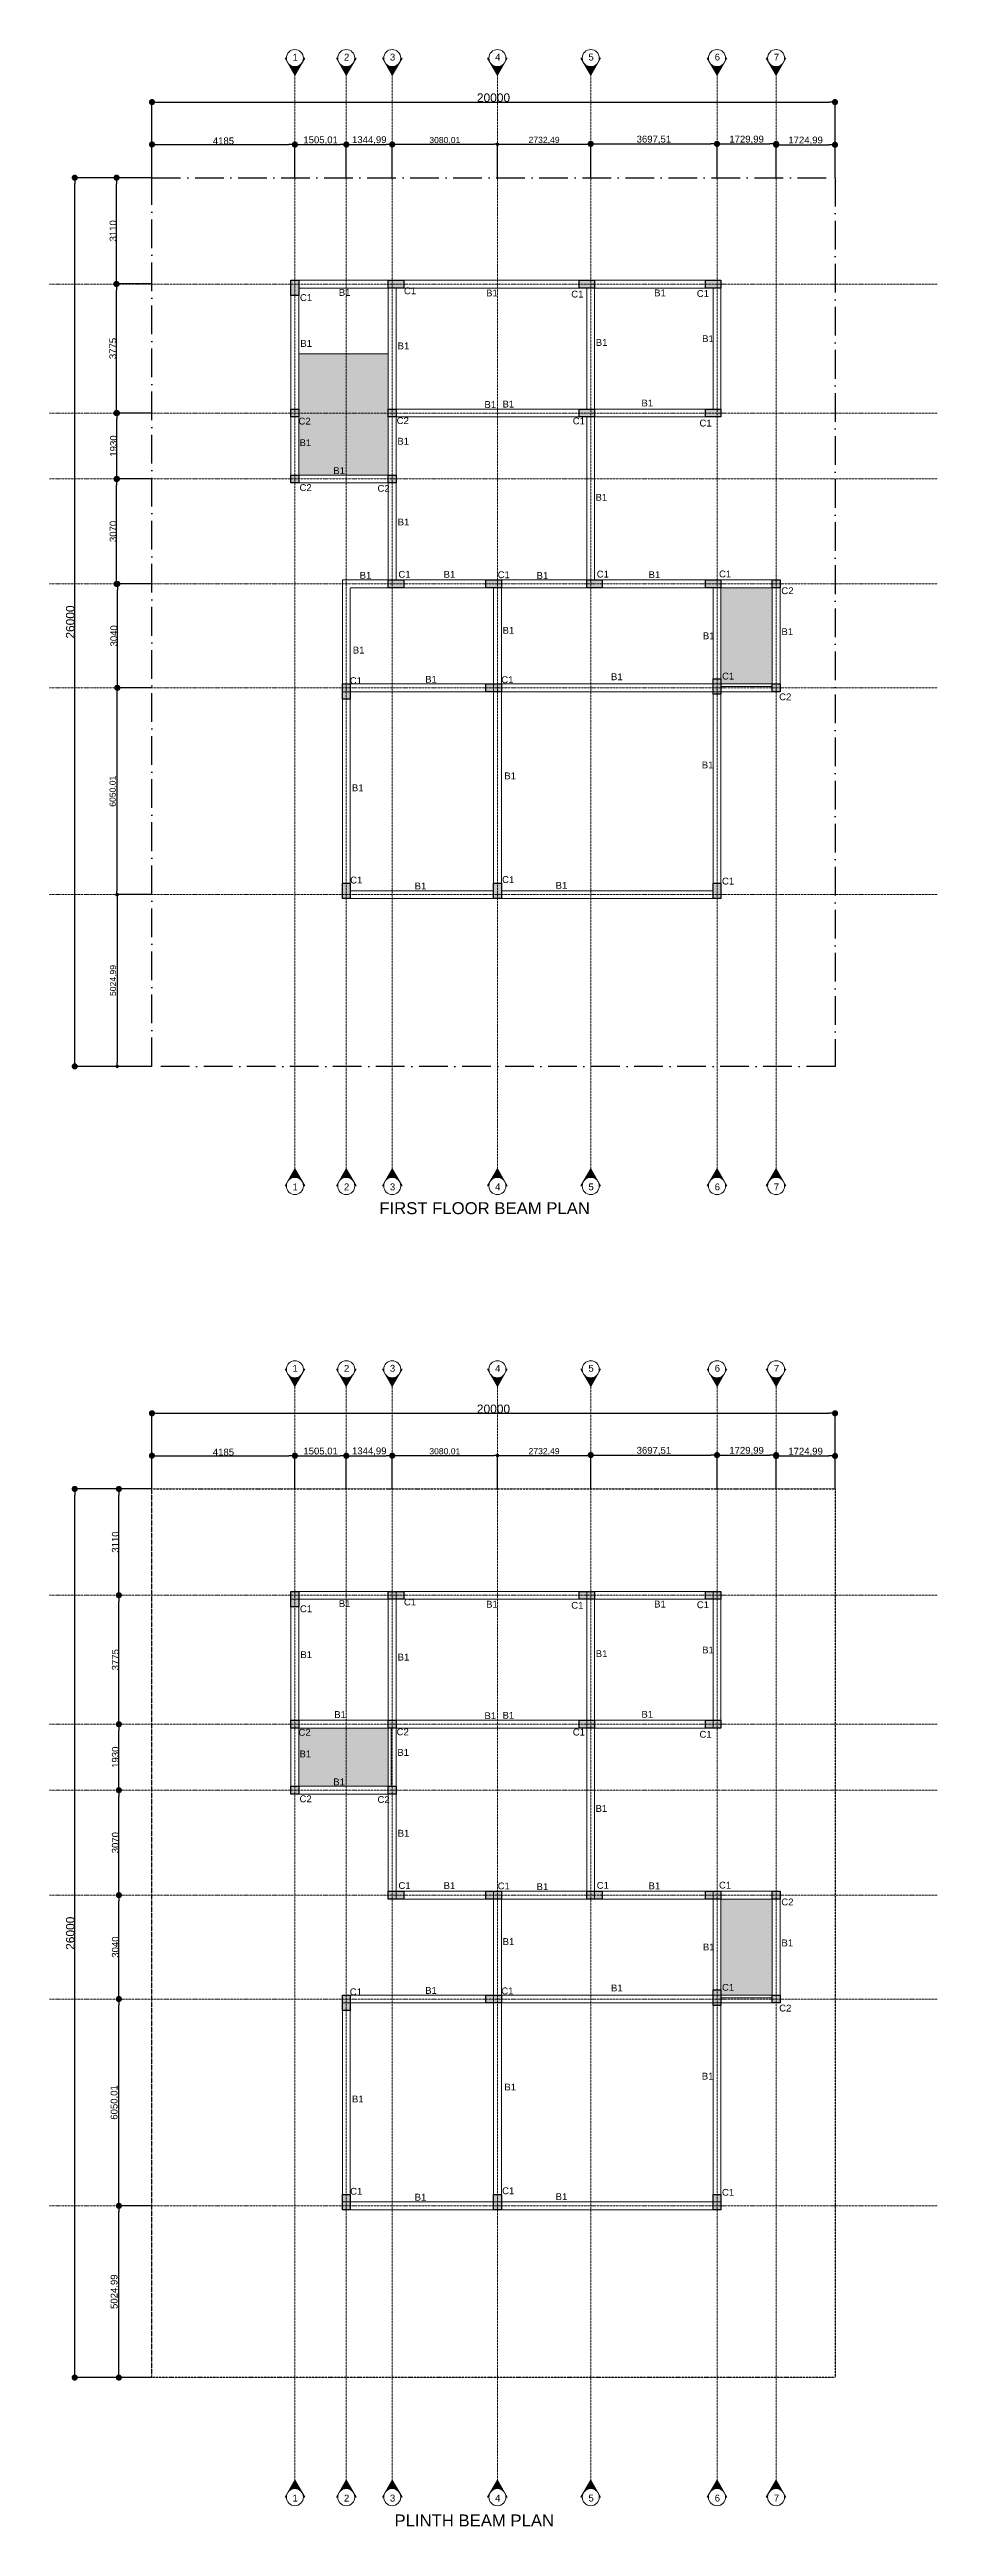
# Model space of a CAD drawing. Header units: millimetres. Extents: x -425671 to 598394, y -194194 to 343585.
# Drawn here: x 37039 to 63039, y -76332 to -3863 of the extents above; entities that cross this region are included whole.
import ezdxf

# ---------------------------------------------------------------- set-up
doc = ezdxf.new("R2010")
doc.units = ezdxf.units.MM
for name, pattern in [('ACAD_ISO10W100', [18, 12, -3, 0, -3]), ('DOT3', [0.06, 0, -0.06]), ('HIDDEN', [9.525, 6.35, -3.175])]:
    doc.linetypes.add(name, pattern=pattern)
for name, color, linetype, lineweight in [('230mm Wall', 250, 'Continuous', 25), ('Beam', 250, 'Continuous', 15), ('C TEXT', 30, 'Continuous', 13), ('Centre line', 30, 'Continuous', 9), ('Column', 250, 'Continuous', 25), ('Dim', 30, 'Continuous', 13), ('Footing', 7, 'Continuous', 20), ('S-DIM', 30, 'Continuous', 13), ('TEXT', 30, 'DOT3', 9), ('TXF', 30, 'Continuous', 5)]:
    doc.layers.add(name, color=color, linetype=linetype, lineweight=lineweight)
doc.styles.get("Standard").update_dxf_attribs({"font": 'arial.ttf'})
doc.dimstyles.new('ISO-25', dxfattribs={"dimtxt": 200, "dimasz": 180, "dimexe": 1.25, "dimexo": 0.625, "dimtad": 1, "dimtxsty": 'Standard', "dimblk": 'DOT', "dimcen": 2.5, "dimadec": 0, "dimazin": 0, "dimtfac": 1, "dimtmove": 0, "dimatfit": 3, "dimfxl": 0, "dimarcsym": 0})

msp = doc.modelspace()

# ---------------------------------------------------------------- texts
at = {"layer": 'C TEXT', "linetype": 'Continuous', "ltscale": 500, "char_height": 200}
for s, insert, attachment_point in [('1', (44155.862, -4186.145), 7), ('2', (45660.872, -4186.145), 7), ('3', (47005.865, -4186.145), 7), ('4', (50085.877, -4186.145), 7), ('5', (52818.365, -4186.145), 7), ('6', (56515.877, -4186.145), 7), ('7', (58245.869, -4186.145), 7), ('1', (44155.862, -37038.804), 1), ('2', (45660.872, -37038.804), 1), ('3', (47005.865, -37038.804), 1), ('4', (50085.877, -37038.804), 1), ('5', (52818.365, -37038.804), 1), ('6', (56515.877, -37038.804), 1), ('7', (58245.869, -37038.804), 1), ('1', (44155.862, -42549.341), 7), ('2', (45660.872, -42549.341), 7), ('3', (47005.865, -42549.341), 7), ('4', (50085.877, -42549.341), 7), ('5', (52818.365, -42549.341), 7), ('6', (56515.877, -42549.341), 7), ('7', (58245.869, -42549.341), 7), ('1', (44155.862, -75402), 1), ('2', (45660.872, -75402), 1), ('3', (47005.865, -75402), 1), ('4', (50085.877, -75402), 1), ('5', (52818.365, -75402), 1), ('6', (56515.877, -75402), 1), ('7', (58245.869, -75402), 1)]:
    msp.add_mtext_dynamic_manual_height_columns(s, width=187.8802, gutter_width=12.5, heights=[0], dxfattribs=dict(at, insert=insert, attachment_point=attachment_point))
at = {"layer": 'TEXT', "linetype": 'Continuous', "lineweight": 9, "char_height": 350, "attachment_point": 1}
for s, insert in [('FIRST FLOOR BEAM PLAN', (46695.603, -37586.596)), ('PLINTH BEAM PLAN', (47139.843, -75982.079))]:
    msp.add_mtext_dynamic_manual_height_columns(s, width=15017.05432, gutter_width=12.5, heights=[785.182], dxfattribs=dict(at, insert=insert))
at = {"layer": 'TXF', "linetype": 'Continuous', "ltscale": 500, "char_height": 200, "attachment_point": 1}
for s, insert in [('B1', (45509.225, -10868.659)), ('C1', (47417.497, -10821.691)), ('C1', (44371.795, -11019.468)), ('B1', (49821.582, -10886.55)), ('C1', (52316.205, -10917.6)), ('B1', (54741.958, -10882.722)), ('C1', (55991.156, -10901.498)), ('B1', (56147.357, -12223.349)), ('B1', (44384.141, -12361.301)), ('B1', (47232.953, -12433.346)), ('B1', (53032.781, -12333.31)), ('B1', (49774.237, -14148.317)), ('B1', (50302.935, -14137.178)), ('B1', (54369.781, -14105.534)), ('C2', (44328.484, -14634.078)), ('C2', (47202.953, -14620.311)), ('C1', (52359.337, -14627.327)), ('C1', (56070.593, -14691.646)), ('B1', (44360.159, -15265.751)), ('B1', (47224.883, -15222.652)), ('C2', (44359.858, -16578.774)), ('B1', (45348.45, -16083.519)), ('C2', (46642.544, -16601.091)), ('B1', (53026.51, -16861.833)), ('B1', (47234.509, -17586.799)), ('B1', (46120.539, -19144.967)), ('C1', (47254.765, -19116.683)), ('B1', (48578.188, -19118.339)), ('C1', (50161.643, -19129.279)), ('B1', (51299.924, -19151.185)), ('C1', (53061.02, -19111.236)), ('B1', (54579.107, -19125.658)), ('C1', (56641.718, -19105.807)), ('C2', (58465.379, -19596.778)), ('B1', (50305.12, -20755.543)), ('B1', (56169.672, -20916.054)), ('B1', (58469.381, -20794.997)), ('B1', (45918.773, -21333.789)), ('C1', (45830.452, -22226.645)), ('B1', (48039.291, -22186.976)), ('C1', (50266.444, -22200.104)), ('B1', (53479.579, -22114.76)), ('C1', (56729.696, -22095.146)), ('C2', (58402.022, -22702.194)), ('B1', (45894.549, -25363.348)), ('B1', (50356.807, -25012.975)), ('B1', (56136.591, -24694.693)), ('C1', (45841.692, -28062.409)), ('B1', (47731.026, -28235.624)), ('C1', (50290.224, -28048.244)), ('B1', (51858.57, -28218.422)), ('C1', (56728.3, -28092.287)), ('B1', (45509.225, -49231.855)), ('C1', (47417.497, -49184.887)), ('B1', (49821.582, -49249.746)), ('C1', (52316.205, -49280.796)), ('B1', (54741.958, -49245.919)), ('C1', (55991.156, -49264.694)), ('C1', (44371.795, -49382.664)), ('B1', (44384.141, -50724.497)), ('B1', (53032.781, -50696.506)), ('B1', (56147.357, -50586.546)), ('B1', (47232.953, -50796.542)), ('B1', (45375.477, -52476.448)), ('B1', (49774.237, -52511.514)), ('B1', (50302.935, -52500.375)), ('B1', (54369.781, -52468.73)), ('C2', (44328.484, -52997.274)), ('C2', (47202.953, -52983.508)), ('B1', (47224.883, -53585.849)), ('C1', (52359.337, -52990.523)), ('C1', (56070.593, -53054.843)), ('B1', (44360.159, -53628.948)), ('C2', (44359.858, -54941.971)), ('B1', (45348.45, -54446.715)), ('C2', (46642.544, -54964.287)), ('B1', (53026.51, -55225.03)), ('B1', (47234.509, -55949.995)), ('C1', (47254.765, -57479.879)), ('B1', (48578.188, -57481.536)), ('C1', (50161.643, -57492.475)), ('B1', (51299.924, -57514.381)), ('C1', (53061.02, -57474.432)), ('B1', (54579.107, -57488.854)), ('C1', (56641.718, -57469.003)), ('C2', (58465.379, -57959.974)), ('B1', (50305.12, -59118.739)), ('B1', (56169.672, -59279.25)), ('B1', (58469.381, -59158.193)), ('C1', (45830.452, -60589.841)), ('B1', (48039.291, -60550.172)), ('C1', (50266.444, -60563.3)), ('B1', (53479.579, -60477.956)), ('C1', (56729.696, -60458.342)), ('C2', (58402.022, -61065.39)), ('B1', (45894.549, -63726.544)), ('B1', (50356.807, -63376.172)), ('B1', (56136.591, -63057.89)), ('C1', (45841.692, -66425.606)), ('B1', (47731.026, -66598.82)), ('C1', (50290.224, -66411.44)), ('B1', (51858.57, -66581.619)), ('C1', (56728.3, -66455.483))]:
    msp.add_mtext_dynamic_manual_height_columns(s, width=1875.81061, gutter_width=12.5, heights=[0], dxfattribs=dict(at, insert=insert))

# ---------------------------------------------------------------- blocks, each defined once
blk = doc.blocks.new('CC')
at = {"layer": 'C TEXT', "linetype": 'Continuous', "ltscale": 500}
h = blk.add_hatch(color=253, dxfattribs=at)
h.dxf.hatch_style = 1
edge = h.paths.add_edge_path()
edge.add_arc((2471483781, 936793033), 250, 180, 240)
edge.add_line((2471483656, 936792817), (2471483281, 936793033))
edge.add_line((2471483281, 936793033), (2471483656, 936793250))
edge.add_arc((2471483781, 936793033), 250, 120, 180)
h = blk.add_hatch(color=253, dxfattribs=at)
h.dxf.hatch_style = 1
h.paths.add_polyline_path([(2471483781, 936792745), (2471483781, 936792783, -0.131652), (2471483656, 936792817)])
h.paths.add_polyline_path([(2471483781, 936793322), (2471483656, 936793250, -0.131652), (2471483781, 936793283)])
for points in [[(2471483281, 936793033), (2471483781, 936793322)], [(2471483281, 936793033), (2471483781, 936792745)], [(2471483781, 936793283), (2471483781, 936793322)], [(2471483781, 936792745), (2471483781, 936792783)]]:
    blk.add_lwpolyline(points, dxfattribs=at)
blk.add_circle((2471483781, 936793033), 250, dxfattribs=at)
blk = doc.blocks.new('_Dot')
at = {"color": 0, "linetype": 'ByBlock', "lineweight": -2}
blk.add_line((-0.5, 0), (-1, 0), dxfattribs=at)
at = {"color": 0, "linetype": 'ByBlock', "const_width": 0.5}
blk.add_lwpolyline([(-0.25, 0, 1), (0.25, 0, 1)], format="xyb", close=True, dxfattribs=at)
blk = doc.blocks.new('*D54')
at = {"layer": 'Defpoints', "color": 0, "transparency": 16777216}
for p in [(37777, -45976), (40039, -45976), (40039, -71976)]:
    blk.add_point(p, dxfattribs=at)
at = {"layer": 'Dim', "color": 0, "lineweight": -2, "transparency": 16777216}
for p, q in [((40038, -45976), (37776, -45976)), ((37777, -71796), (37777, -46156)), ((40038, -71976), (37776, -71976))]:
    blk.add_line(p, q, dxfattribs=at)
at = {"layer": 'Dim', "color": 0, "lineweight": -2, "transparency": 16777216, "xscale": 180, "yscale": 180, "zscale": 180}
for p, rotation in [((37777, -45976), 90), ((37777, -71976), 270)]:
    blk.add_blockref('_Dot', p, dxfattribs=dict(at, rotation=rotation))
at = {"layer": 'Dim', "color": 0, "transparency": 16777216, "insert": (37649, -58976), "char_height": 250, "attachment_point": 5, "rotation": 90}
blk.add_mtext('26000', dxfattribs=at)
blk = doc.blocks.new('*D55')
at = {"layer": 'Defpoints', "color": 0, "transparency": 16777216}
for p in [(60039, -43763), (40039, -45976), (60039, -45976)]:
    blk.add_point(p, dxfattribs=at)
at = {"layer": 'Dim', "color": 0, "lineweight": -2, "transparency": 16777216}
for p, q in [((40039, -45975), (40039, -43762)), ((40219, -43763), (59859, -43763)), ((60039, -45975), (60039, -43762))]:
    blk.add_line(p, q, dxfattribs=at)
at = {"layer": 'Dim', "color": 0, "lineweight": -2, "transparency": 16777216, "xscale": 180, "yscale": 180, "zscale": 180, "rotation": 180}
blk.add_blockref('_Dot', (40039, -43763), dxfattribs=at)
at = {"layer": 'Dim', "color": 0, "lineweight": -2, "transparency": 16777216, "xscale": 180, "yscale": 180, "zscale": 180}
blk.add_blockref('_Dot', (60039, -43763), dxfattribs=at)
at = {"layer": 'Dim', "color": 0, "transparency": 16777216, "insert": (50039, -43635), "char_height": 250, "attachment_point": 5}
blk.add_mtext('20000', dxfattribs=at)
blk = doc.blocks.new('*D61')
at = {"layer": 'Defpoints', "color": 0, "transparency": 16777216}
for p in [(37777, -7612), (40039, -7612), (40039, -33612)]:
    blk.add_point(p, dxfattribs=at)
at = {"layer": 'Dim', "color": 0, "lineweight": -2, "transparency": 16777216}
for p, q in [((40038, -7612), (37776, -7612)), ((37777, -33432), (37777, -7792)), ((40038, -33612), (37776, -33612))]:
    blk.add_line(p, q, dxfattribs=at)
at = {"layer": 'Dim', "color": 0, "lineweight": -2, "transparency": 16777216, "xscale": 180, "yscale": 180, "zscale": 180}
for p, rotation in [((37777, -7612), 90), ((37777, -33612), 270)]:
    blk.add_blockref('_Dot', p, dxfattribs=dict(at, rotation=rotation))
at = {"layer": 'Dim', "color": 0, "transparency": 16777216, "insert": (37649, -20612), "char_height": 250, "attachment_point": 5, "rotation": 90}
blk.add_mtext('26000', dxfattribs=at)
blk = doc.blocks.new('*D65')
at = {"layer": 'Defpoints', "color": 0, "transparency": 16777216}
for p in [(39026, -19497), (40039, -19497), (40039, -22537)]:
    blk.add_point(p, dxfattribs=at)
at = {"layer": 'Dim', "color": 0, "lineweight": -2, "transparency": 16777216}
for p, q in [((40038, -19497), (39025, -19497)), ((39026, -22357), (39026, -19677)), ((40038, -22537), (39025, -22537))]:
    blk.add_line(p, q, dxfattribs=at)
at = {"layer": 'Dim', "color": 0, "lineweight": -2, "transparency": 16777216, "xscale": 180, "yscale": 180, "zscale": 180}
for p, rotation in [((39026, -19497), 90), ((39026, -22537), 270)]:
    blk.add_blockref('_Dot', p, dxfattribs=dict(at, rotation=rotation))
at = {"layer": 'Dim', "color": 0, "transparency": 16777216, "insert": (38923, -21017), "char_height": 200, "attachment_point": 5, "rotation": 90}
blk.add_mtext('3040', dxfattribs=at)
blk = doc.blocks.new('*D66')
at = {"layer": 'Defpoints', "color": 0, "transparency": 16777216}
for p in [(39003, -16427), (40039, -16427), (40039, -19497)]:
    blk.add_point(p, dxfattribs=at)
at = {"layer": 'Dim', "color": 0, "lineweight": -2, "transparency": 16777216}
for p, q in [((40038, -16427), (39001, -16427)), ((39003, -19317), (39003, -16607)), ((40038, -19497), (39001, -19497))]:
    blk.add_line(p, q, dxfattribs=at)
at = {"layer": 'Dim', "color": 0, "lineweight": -2, "transparency": 16777216, "xscale": 180, "yscale": 180, "zscale": 180}
for p, rotation in [((39003, -16427), 90), ((39003, -19497), 270)]:
    blk.add_blockref('_Dot', p, dxfattribs=dict(at, rotation=rotation))
at = {"layer": 'Dim', "color": 0, "transparency": 16777216, "insert": (38900, -17962), "char_height": 200, "attachment_point": 5, "rotation": 90}
blk.add_mtext('3070', dxfattribs=at)
blk = doc.blocks.new('*D67')
at = {"layer": 'Defpoints', "color": 0, "transparency": 16777216}
for p in [(39015, -14497), (40039, -14497), (40039, -16427)]:
    blk.add_point(p, dxfattribs=at)
at = {"layer": 'Dim', "color": 0, "lineweight": -2, "transparency": 16777216}
for p, q in [((40038, -14497), (39013, -14497)), ((39015, -16247), (39015, -14677)), ((40038, -16427), (39013, -16427))]:
    blk.add_line(p, q, dxfattribs=at)
at = {"layer": 'Dim', "color": 0, "lineweight": -2, "transparency": 16777216, "xscale": 180, "yscale": 180, "zscale": 180}
for p, rotation in [((39015, -14497), 90), ((39015, -16427), 270)]:
    blk.add_blockref('_Dot', p, dxfattribs=dict(at, rotation=rotation))
at = {"layer": 'Dim', "color": 0, "transparency": 16777216, "insert": (38912, -15462), "char_height": 200, "attachment_point": 5, "rotation": 90}
blk.add_mtext('1930', dxfattribs=at)
blk = doc.blocks.new('*D68')
at = {"layer": 'Defpoints', "color": 0, "transparency": 16777216}
for p in [(38996, -10722), (40039, -10722), (40039, -14497)]:
    blk.add_point(p, dxfattribs=at)
at = {"layer": 'Dim', "color": 0, "lineweight": -2, "transparency": 16777216}
for p, q in [((40038, -10722), (38995, -10722)), ((38996, -14317), (38996, -10902)), ((40038, -14497), (38995, -14497))]:
    blk.add_line(p, q, dxfattribs=at)
at = {"layer": 'Dim', "color": 0, "lineweight": -2, "transparency": 16777216, "xscale": 180, "yscale": 180, "zscale": 180}
for p, rotation in [((38996, -10722), 90), ((38996, -14497), 270)]:
    blk.add_blockref('_Dot', p, dxfattribs=dict(at, rotation=rotation))
at = {"layer": 'Dim', "color": 0, "transparency": 16777216, "insert": (38893, -12610), "char_height": 200, "attachment_point": 5, "rotation": 90}
blk.add_mtext('3775', dxfattribs=at)
blk = doc.blocks.new('*D69')
at = {"layer": 'Defpoints', "color": 0, "transparency": 16777216}
for p in [(39003, -7612), (40039, -7612), (40039, -10722)]:
    blk.add_point(p, dxfattribs=at)
at = {"layer": 'Dim', "color": 0, "lineweight": -2, "transparency": 16777216}
for p, q in [((40038, -7612), (39002, -7612)), ((39003, -10542), (39003, -7792)), ((40038, -10722), (39002, -10722))]:
    blk.add_line(p, q, dxfattribs=at)
at = {"layer": 'Dim', "color": 0, "lineweight": -2, "transparency": 16777216, "xscale": 180, "yscale": 180, "zscale": 180}
for p, rotation in [((39003, -7612), 90), ((39003, -10722), 270)]:
    blk.add_blockref('_Dot', p, dxfattribs=dict(at, rotation=rotation))
at = {"layer": 'Dim', "color": 0, "transparency": 16777216, "insert": (38900, -9167), "char_height": 200, "attachment_point": 5, "rotation": 90}
blk.add_mtext('3110', dxfattribs=at)
blk = doc.blocks.new('*D62')
at = {"layer": 'Defpoints', "color": 0, "transparency": 16777216}
for p in [(60039, -5400), (40039, -7612), (60039, -7612)]:
    blk.add_point(p, dxfattribs=at)
at = {"layer": 'Dim', "color": 0, "lineweight": -2, "transparency": 16777216}
for p, q in [((40039, -7612), (40039, -5399)), ((40219, -5400), (59859, -5400)), ((60039, -7612), (60039, -5399))]:
    blk.add_line(p, q, dxfattribs=at)
at = {"layer": 'Dim', "color": 0, "lineweight": -2, "transparency": 16777216, "xscale": 180, "yscale": 180, "zscale": 180, "rotation": 180}
blk.add_blockref('_Dot', (40039, -5400), dxfattribs=at)
at = {"layer": 'Dim', "color": 0, "lineweight": -2, "transparency": 16777216, "xscale": 180, "yscale": 180, "zscale": 180}
blk.add_blockref('_Dot', (60039, -5400), dxfattribs=at)
at = {"layer": 'Dim', "color": 0, "transparency": 16777216, "insert": (50039, -5272), "char_height": 250, "attachment_point": 5}
blk.add_mtext('20000', dxfattribs=at)
blk = doc.blocks.new('*D63')
at = {"layer": 'Defpoints', "color": 0, "transparency": 16777216}
for p in [(56584, -6623), (52887, -7612), (56584, -7612)]:
    blk.add_point(p, dxfattribs=at)
at = {"layer": 'Dim', "color": 0, "lineweight": -2, "transparency": 16777216}
for p, q in [((52887, -7612), (52887, -6622)), ((53067, -6623), (56404, -6623)), ((56584, -7612), (56584, -6622))]:
    blk.add_line(p, q, dxfattribs=at)
at = {"layer": 'Dim', "color": 0, "lineweight": -2, "transparency": 16777216, "xscale": 180, "yscale": 180, "zscale": 180, "rotation": 180}
blk.add_blockref('_Dot', (52887, -6623), dxfattribs=at)
at = {"layer": 'Dim', "color": 0, "lineweight": -2, "transparency": 16777216, "xscale": 180, "yscale": 180, "zscale": 180}
blk.add_blockref('_Dot', (56584, -6623), dxfattribs=at)
at = {"layer": 'Dim', "color": 0, "transparency": 16777216, "insert": (54735, -6502), "char_height": 200, "attachment_point": 5}
blk.add_mtext('3697,51', dxfattribs=at)
blk = doc.blocks.new('*D64')
at = {"layer": 'Defpoints', "color": 0, "transparency": 16777216}
for p in [(60039, -6649), (58314, -7612), (60039, -7612)]:
    blk.add_point(p, dxfattribs=at)
at = {"layer": 'Dim', "color": 0, "lineweight": -2, "transparency": 16777216}
for p, q in [((58314, -7612), (58314, -6647)), ((58494, -6649), (59859, -6649)), ((60039, -7612), (60039, -6647))]:
    blk.add_line(p, q, dxfattribs=at)
at = {"layer": 'Dim', "color": 0, "lineweight": -2, "transparency": 16777216, "xscale": 180, "yscale": 180, "zscale": 180, "rotation": 180}
blk.add_blockref('_Dot', (58314, -6649), dxfattribs=at)
at = {"layer": 'Dim', "color": 0, "lineweight": -2, "transparency": 16777216, "xscale": 180, "yscale": 180, "zscale": 180}
blk.add_blockref('_Dot', (60039, -6649), dxfattribs=at)
at = {"layer": 'Dim', "color": 0, "transparency": 16777216, "insert": (59177, -6528), "char_height": 200, "attachment_point": 5}
blk.add_mtext('1724,99', dxfattribs=at)
blk = doc.blocks.new('*D78')
at = {"layer": 'Defpoints', "color": 0, "transparency": 16777216}
for p in [(50154, -6636), (47074, -7612), (50154, -7612)]:
    blk.add_point(p, dxfattribs=at)
at = {"layer": 'S-DIM', "color": 0, "lineweight": -2, "transparency": 16777216}
for p, q in [((47074, -7612), (47074, -6635)), ((47174, -6636), (50054, -6636)), ((50154, -7612), (50154, -6635))]:
    blk.add_line(p, q, dxfattribs=at)
at = {"layer": 'S-DIM', "color": 0, "lineweight": -2, "transparency": 16777216, "xscale": 100, "yscale": 100, "zscale": 100, "rotation": 180}
blk.add_blockref('_Dot', (47074, -6636), dxfattribs=at)
at = {"layer": 'S-DIM', "color": 0, "lineweight": -2, "transparency": 16777216, "xscale": 100, "yscale": 100, "zscale": 100}
blk.add_blockref('_Dot', (50154, -6636), dxfattribs=at)
at = {"layer": 'S-DIM', "color": 0, "transparency": 16777216, "insert": (48614, -6527), "char_height": 180, "attachment_point": 5}
blk.add_mtext('3080,01', dxfattribs=at)
blk = doc.blocks.new('*D79')
at = {"layer": 'Defpoints', "color": 0, "transparency": 16777216}
for p in [(52887, -6631), (50154, -7612), (52887, -7612)]:
    blk.add_point(p, dxfattribs=at)
at = {"layer": 'S-DIM', "color": 0, "lineweight": -2, "transparency": 16777216}
for p, q in [((50154, -7612), (50154, -6630)), ((50254, -6631), (52787, -6631)), ((52887, -7612), (52887, -6630))]:
    blk.add_line(p, q, dxfattribs=at)
at = {"layer": 'S-DIM', "color": 0, "lineweight": -2, "transparency": 16777216, "xscale": 100, "yscale": 100, "zscale": 100, "rotation": 180}
blk.add_blockref('_Dot', (50154, -6631), dxfattribs=at)
at = {"layer": 'S-DIM', "color": 0, "lineweight": -2, "transparency": 16777216, "xscale": 100, "yscale": 100, "zscale": 100}
blk.add_blockref('_Dot', (52887, -6631), dxfattribs=at)
at = {"layer": 'S-DIM', "color": 0, "transparency": 16777216, "insert": (51520, -6523), "char_height": 180, "attachment_point": 5}
blk.add_mtext('2732,49', dxfattribs=at)
blk = doc.blocks.new('*D80')
at = {"layer": 'Defpoints', "color": 0, "transparency": 16777216}
for p in [(47074, -6640), (45729, -7612), (47074, -7612)]:
    blk.add_point(p, dxfattribs=at)
at = {"layer": 'S-DIM', "color": 0, "lineweight": -2, "transparency": 16777216}
for p, q in [((45729, -7612), (45729, -6639)), ((45909, -6640), (46894, -6640)), ((47074, -7612), (47074, -6639))]:
    blk.add_line(p, q, dxfattribs=at)
at = {"layer": 'S-DIM', "color": 0, "lineweight": -2, "transparency": 16777216, "xscale": 180, "yscale": 180, "zscale": 180, "rotation": 180}
blk.add_blockref('_Dot', (45729, -6640), dxfattribs=at)
at = {"layer": 'S-DIM', "color": 0, "lineweight": -2, "transparency": 16777216, "xscale": 180, "yscale": 180, "zscale": 180}
blk.add_blockref('_Dot', (47074, -6640), dxfattribs=at)
at = {"layer": 'S-DIM', "color": 0, "transparency": 16777216, "insert": (46402, -6519), "char_height": 200, "attachment_point": 5}
blk.add_mtext('1344,99', dxfattribs=at)
blk = doc.blocks.new('*D81')
at = {"layer": 'Defpoints', "color": 0, "transparency": 16777216}
for p in [(45729, -6644), (44224, -7612), (45729, -7612)]:
    blk.add_point(p, dxfattribs=at)
at = {"layer": 'S-DIM', "color": 0, "lineweight": -2, "transparency": 16777216}
for p, q in [((44224, -7612), (44224, -6642)), ((44404, -6644), (45549, -6644)), ((45729, -7612), (45729, -6642))]:
    blk.add_line(p, q, dxfattribs=at)
at = {"layer": 'S-DIM', "color": 0, "lineweight": -2, "transparency": 16777216, "xscale": 180, "yscale": 180, "zscale": 180, "rotation": 180}
blk.add_blockref('_Dot', (44224, -6644), dxfattribs=at)
at = {"layer": 'S-DIM', "color": 0, "lineweight": -2, "transparency": 16777216, "xscale": 180, "yscale": 180, "zscale": 180}
blk.add_blockref('_Dot', (45729, -6644), dxfattribs=at)
at = {"layer": 'S-DIM', "color": 0, "transparency": 16777216, "insert": (44977, -6523), "char_height": 200, "attachment_point": 5}
blk.add_mtext('1505,01', dxfattribs=at)
blk = doc.blocks.new('*D82')
at = {"layer": 'Defpoints', "color": 0, "transparency": 16777216}
for p in [(44224, -6640), (40039, -7612), (44224, -7612)]:
    blk.add_point(p, dxfattribs=at)
at = {"layer": 'S-DIM', "color": 0, "lineweight": -2, "transparency": 16777216}
for p, q in [((40039, -7612), (40039, -6638)), ((40219, -6640), (44044, -6640)), ((44224, -7612), (44224, -6638))]:
    blk.add_line(p, q, dxfattribs=at)
at = {"layer": 'S-DIM', "color": 0, "lineweight": -2, "transparency": 16777216, "xscale": 180, "yscale": 180, "zscale": 180, "rotation": 180}
blk.add_blockref('_Dot', (40039, -6640), dxfattribs=at)
at = {"layer": 'S-DIM', "color": 0, "lineweight": -2, "transparency": 16777216, "xscale": 180, "yscale": 180, "zscale": 180}
blk.add_blockref('_Dot', (44224, -6640), dxfattribs=at)
at = {"layer": 'S-DIM', "color": 0, "transparency": 16777216, "insert": (42132, -6537), "char_height": 200, "attachment_point": 5}
blk.add_mtext('4185', dxfattribs=at)
blk = doc.blocks.new('*D83')
at = {"layer": 'Defpoints', "color": 0, "transparency": 16777216}
for p in [(58314, -6623), (56584, -7612), (58314, -7612)]:
    blk.add_point(p, dxfattribs=at)
at = {"layer": 'S-DIM', "color": 0, "lineweight": -2, "transparency": 16777216}
for p, q in [((56584, -7612), (56584, -6622)), ((56764, -6623), (58134, -6623)), ((58314, -7612), (58314, -6622))]:
    blk.add_line(p, q, dxfattribs=at)
at = {"layer": 'S-DIM', "color": 0, "lineweight": -2, "transparency": 16777216, "xscale": 180, "yscale": 180, "zscale": 180}
for p, rotation in [((56584, -6623), 180.0001021727205), ((58314, -6623), 0.0001021727205016185)]:
    blk.add_blockref('_Dot', p, dxfattribs=dict(at, rotation=rotation))
at = {"layer": 'S-DIM', "color": 0, "transparency": 16777216, "insert": (57449, -6502), "char_height": 200, "attachment_point": 5, "rotation": 0.0001}
blk.add_mtext('1729,99', dxfattribs=at)
blk = doc.blocks.new('*D84')
at = {"layer": 'Defpoints', "color": 0, "transparency": 16777216}
for p in [(56584, -44986), (52887, -45976), (56584, -45976)]:
    blk.add_point(p, dxfattribs=at)
at = {"layer": 'Dim', "color": 0, "lineweight": -2, "transparency": 16777216}
for p, q in [((52887, -45975), (52887, -44985)), ((53067, -44986), (56404, -44986)), ((56584, -45975), (56584, -44985))]:
    blk.add_line(p, q, dxfattribs=at)
at = {"layer": 'Dim', "color": 0, "lineweight": -2, "transparency": 16777216, "xscale": 180, "yscale": 180, "zscale": 180, "rotation": 180}
blk.add_blockref('_Dot', (52887, -44986), dxfattribs=at)
at = {"layer": 'Dim', "color": 0, "lineweight": -2, "transparency": 16777216, "xscale": 180, "yscale": 180, "zscale": 180}
blk.add_blockref('_Dot', (56584, -44986), dxfattribs=at)
at = {"layer": 'Dim', "color": 0, "transparency": 16777216, "insert": (54735, -44865), "char_height": 200, "attachment_point": 5}
blk.add_mtext('3697,51', dxfattribs=at)
blk = doc.blocks.new('*D85')
at = {"layer": 'Defpoints', "color": 0, "transparency": 16777216}
for p in [(60039, -45012), (58314, -45976), (60039, -45976)]:
    blk.add_point(p, dxfattribs=at)
at = {"layer": 'Dim', "color": 0, "lineweight": -2, "transparency": 16777216}
for p, q in [((58314, -45975), (58314, -45010)), ((58494, -45012), (59859, -45012)), ((60039, -45975), (60039, -45010))]:
    blk.add_line(p, q, dxfattribs=at)
at = {"layer": 'Dim', "color": 0, "lineweight": -2, "transparency": 16777216, "xscale": 180, "yscale": 180, "zscale": 180, "rotation": 180}
blk.add_blockref('_Dot', (58314, -45012), dxfattribs=at)
at = {"layer": 'Dim', "color": 0, "lineweight": -2, "transparency": 16777216, "xscale": 180, "yscale": 180, "zscale": 180}
blk.add_blockref('_Dot', (60039, -45012), dxfattribs=at)
at = {"layer": 'Dim', "color": 0, "transparency": 16777216, "insert": (59177, -44891), "char_height": 200, "attachment_point": 5}
blk.add_mtext('1724,99', dxfattribs=at)
blk = doc.blocks.new('*D88')
at = {"layer": 'Defpoints', "color": 0, "transparency": 16777216}
for p in [(50154, -44999), (47074, -45976), (50154, -45976)]:
    blk.add_point(p, dxfattribs=at)
at = {"layer": 'S-DIM', "color": 0, "lineweight": -2, "transparency": 16777216}
for p, q in [((47074, -45975), (47074, -44998)), ((47174, -44999), (50054, -44999)), ((50154, -45975), (50154, -44998))]:
    blk.add_line(p, q, dxfattribs=at)
at = {"layer": 'S-DIM', "color": 0, "lineweight": -2, "transparency": 16777216, "xscale": 100, "yscale": 100, "zscale": 100, "rotation": 180}
blk.add_blockref('_Dot', (47074, -44999), dxfattribs=at)
at = {"layer": 'S-DIM', "color": 0, "lineweight": -2, "transparency": 16777216, "xscale": 100, "yscale": 100, "zscale": 100}
blk.add_blockref('_Dot', (50154, -44999), dxfattribs=at)
at = {"layer": 'S-DIM', "color": 0, "transparency": 16777216, "insert": (48614, -44891), "char_height": 180, "attachment_point": 5}
blk.add_mtext('3080,01', dxfattribs=at)
blk = doc.blocks.new('*D89')
at = {"layer": 'Defpoints', "color": 0, "transparency": 16777216}
for p in [(52887, -44995), (50154, -45976), (52887, -45976)]:
    blk.add_point(p, dxfattribs=at)
at = {"layer": 'S-DIM', "color": 0, "lineweight": -2, "transparency": 16777216}
for p, q in [((50154, -45975), (50154, -44993)), ((50254, -44995), (52787, -44995)), ((52887, -45975), (52887, -44993))]:
    blk.add_line(p, q, dxfattribs=at)
at = {"layer": 'S-DIM', "color": 0, "lineweight": -2, "transparency": 16777216, "xscale": 100, "yscale": 100, "zscale": 100, "rotation": 180}
blk.add_blockref('_Dot', (50154, -44995), dxfattribs=at)
at = {"layer": 'S-DIM', "color": 0, "lineweight": -2, "transparency": 16777216, "xscale": 100, "yscale": 100, "zscale": 100}
blk.add_blockref('_Dot', (52887, -44995), dxfattribs=at)
at = {"layer": 'S-DIM', "color": 0, "transparency": 16777216, "insert": (51520, -44886), "char_height": 180, "attachment_point": 5}
blk.add_mtext('2732,49', dxfattribs=at)
blk = doc.blocks.new('*D90')
at = {"layer": 'Defpoints', "color": 0, "transparency": 16777216}
for p in [(47074, -45003), (45729, -45976), (47074, -45976)]:
    blk.add_point(p, dxfattribs=at)
at = {"layer": 'S-DIM', "color": 0, "lineweight": -2, "transparency": 16777216}
for p, q in [((45729, -45975), (45729, -45002)), ((45909, -45003), (46894, -45003)), ((47074, -45975), (47074, -45002))]:
    blk.add_line(p, q, dxfattribs=at)
at = {"layer": 'S-DIM', "color": 0, "lineweight": -2, "transparency": 16777216, "xscale": 180, "yscale": 180, "zscale": 180, "rotation": 180}
blk.add_blockref('_Dot', (45729, -45003), dxfattribs=at)
at = {"layer": 'S-DIM', "color": 0, "lineweight": -2, "transparency": 16777216, "xscale": 180, "yscale": 180, "zscale": 180}
blk.add_blockref('_Dot', (47074, -45003), dxfattribs=at)
at = {"layer": 'S-DIM', "color": 0, "transparency": 16777216, "insert": (46402, -44882), "char_height": 200, "attachment_point": 5}
blk.add_mtext('1344,99', dxfattribs=at)
blk = doc.blocks.new('*D91')
at = {"layer": 'Defpoints', "color": 0, "transparency": 16777216}
for p in [(45729, -45007), (44224, -45976), (45729, -45976)]:
    blk.add_point(p, dxfattribs=at)
at = {"layer": 'S-DIM', "color": 0, "lineweight": -2, "transparency": 16777216}
for p, q in [((44224, -45975), (44224, -45006)), ((44404, -45007), (45549, -45007)), ((45729, -45975), (45729, -45006))]:
    blk.add_line(p, q, dxfattribs=at)
at = {"layer": 'S-DIM', "color": 0, "lineweight": -2, "transparency": 16777216, "xscale": 180, "yscale": 180, "zscale": 180, "rotation": 180}
blk.add_blockref('_Dot', (44224, -45007), dxfattribs=at)
at = {"layer": 'S-DIM', "color": 0, "lineweight": -2, "transparency": 16777216, "xscale": 180, "yscale": 180, "zscale": 180}
blk.add_blockref('_Dot', (45729, -45007), dxfattribs=at)
at = {"layer": 'S-DIM', "color": 0, "transparency": 16777216, "insert": (44977, -44886), "char_height": 200, "attachment_point": 5}
blk.add_mtext('1505,01', dxfattribs=at)
blk = doc.blocks.new('*D87')
at = {"layer": 'Defpoints', "color": 0, "transparency": 16777216}
for p in [(44224, -45003), (40039, -45976), (44224, -45976)]:
    blk.add_point(p, dxfattribs=at)
at = {"layer": 'S-DIM', "color": 0, "lineweight": -2, "transparency": 16777216}
for p, q in [((40039, -45975), (40039, -45002)), ((40219, -45003), (44044, -45003)), ((44224, -45975), (44224, -45002))]:
    blk.add_line(p, q, dxfattribs=at)
at = {"layer": 'S-DIM', "color": 0, "lineweight": -2, "transparency": 16777216, "xscale": 180, "yscale": 180, "zscale": 180, "rotation": 180}
blk.add_blockref('_Dot', (40039, -45003), dxfattribs=at)
at = {"layer": 'S-DIM', "color": 0, "lineweight": -2, "transparency": 16777216, "xscale": 180, "yscale": 180, "zscale": 180}
blk.add_blockref('_Dot', (44224, -45003), dxfattribs=at)
at = {"layer": 'S-DIM', "color": 0, "transparency": 16777216, "insert": (42132, -44900), "char_height": 200, "attachment_point": 5}
blk.add_mtext('4185', dxfattribs=at)
blk = doc.blocks.new('*D86')
at = {"layer": 'Defpoints', "color": 0, "transparency": 16777216}
for p in [(58314, -44986), (56584, -45976), (58314, -45976)]:
    blk.add_point(p, dxfattribs=at)
at = {"layer": 'S-DIM', "color": 0, "lineweight": -2, "transparency": 16777216}
for p, q in [((56584, -45975), (56584, -44985)), ((56764, -44986), (58134, -44986)), ((58314, -45975), (58314, -44985))]:
    blk.add_line(p, q, dxfattribs=at)
at = {"layer": 'S-DIM', "color": 0, "lineweight": -2, "transparency": 16777216, "xscale": 180, "yscale": 180, "zscale": 180}
for p, rotation in [((56584, -44986), 180.0001021727205), ((58314, -44986), 0.0001021727205016185)]:
    blk.add_blockref('_Dot', p, dxfattribs=dict(at, rotation=rotation))
at = {"layer": 'S-DIM', "color": 0, "transparency": 16777216, "insert": (57449, -44865), "char_height": 200, "attachment_point": 5, "rotation": 0.0001}
blk.add_mtext('1729,99', dxfattribs=at)
blk = doc.blocks.new('*D115')
at = {"layer": 'Defpoints', "color": 0, "transparency": 16777216}
for p in [(40039, -22537), (39013, -28587), (40039, -28587)]:
    blk.add_point(p, dxfattribs=at)
at = {"layer": 'S-DIM', "color": 0, "lineweight": -2, "transparency": 16777216}
for p, q in [((40038, -22537), (39012, -22537)), ((39013, -22637), (39013, -28487)), ((40038, -28587), (39012, -28587))]:
    blk.add_line(p, q, dxfattribs=at)
at = {"layer": 'S-DIM', "color": 0, "lineweight": -2, "transparency": 16777216, "xscale": 100, "yscale": 100, "zscale": 100}
for p, rotation in [((39013, -22537), 90), ((39013, -28587), 270)]:
    blk.add_blockref('_Dot', p, dxfattribs=dict(at, rotation=rotation))
at = {"layer": 'S-DIM', "color": 0, "transparency": 16777216, "insert": (38904, -25562), "char_height": 180, "attachment_point": 5, "rotation": 90}
blk.add_mtext('6050,01', dxfattribs=at)
blk = doc.blocks.new('*D114')
at = {"layer": 'Defpoints', "color": 0, "transparency": 16777216}
for p in [(40039, -28587), (39024, -33612), (40039, -33612)]:
    blk.add_point(p, dxfattribs=at)
at = {"layer": 'S-DIM', "color": 0, "lineweight": -2, "transparency": 16777216}
for p, q in [((40038, -28587), (39023, -28587)), ((39024, -28687), (39024, -33512)), ((40038, -33612), (39023, -33612))]:
    blk.add_line(p, q, dxfattribs=at)
at = {"layer": 'S-DIM', "color": 0, "lineweight": -2, "transparency": 16777216, "xscale": 100, "yscale": 100, "zscale": 100}
for p, rotation in [((39024, -28587), 90), ((39024, -33612), 270)]:
    blk.add_blockref('_Dot', p, dxfattribs=dict(at, rotation=rotation))
at = {"layer": 'S-DIM', "color": 0, "transparency": 16777216, "insert": (38915, -31100), "char_height": 180, "attachment_point": 5, "rotation": 90}
blk.add_mtext('5024,99', dxfattribs=at)
blk = doc.blocks.new('*D322')
at = {"layer": 'Defpoints', "color": 0, "transparency": 16777216}
for p in [(39070, -66951), (40039, -66951), (40039, -71976)]:
    blk.add_point(p, dxfattribs=at)
at = {"layer": 'S-DIM', "color": 0, "lineweight": -2, "transparency": 16777216}
for p, q in [((40038, -66951), (39069, -66951)), ((39070, -71796), (39070, -67131)), ((40038, -71976), (39069, -71976))]:
    blk.add_line(p, q, dxfattribs=at)
at = {"layer": 'S-DIM', "color": 0, "lineweight": -2, "transparency": 16777216, "xscale": 180, "yscale": 180, "zscale": 180}
for p, rotation in [((39070, -66951), 90), ((39070, -71976), 270)]:
    blk.add_blockref('_Dot', p, dxfattribs=dict(at, rotation=rotation))
at = {"layer": 'S-DIM', "color": 0, "transparency": 16777216, "insert": (38949, -69463), "char_height": 200, "attachment_point": 5, "rotation": 90}
blk.add_mtext('5024,99', dxfattribs=at)
blk = doc.blocks.new('*D323')
at = {"layer": 'Defpoints', "color": 0, "transparency": 16777216}
for p in [(39070, -60901), (39070, -60901), (40039, -66951)]:
    blk.add_point(p, dxfattribs=at)
at = {"layer": 'S-DIM', "color": 0, "lineweight": -2, "transparency": 16777216}
for p, q in [((39070, -66771), (39070, -61081)), ((39071, -60901), (39072, -60901)), ((40038, -66951), (39069, -66951))]:
    blk.add_line(p, q, dxfattribs=at)
at = {"layer": 'S-DIM', "color": 0, "lineweight": -2, "transparency": 16777216, "xscale": 180, "yscale": 180, "zscale": 180}
for p, rotation in [((39070, -60901), 90), ((39070, -66951), 270)]:
    blk.add_blockref('_Dot', p, dxfattribs=dict(at, rotation=rotation))
at = {"layer": 'S-DIM', "color": 0, "transparency": 16777216, "insert": (38949, -63926), "char_height": 200, "attachment_point": 5, "rotation": 90}
blk.add_mtext('6050,01', dxfattribs=at)
blk = doc.blocks.new('*D324')
at = {"layer": 'Defpoints', "color": 0, "transparency": 16777216}
for p in [(39070, -57861), (39070, -57861), (39070, -60901)]:
    blk.add_point(p, dxfattribs=at)
at = {"layer": 'S-DIM', "color": 0, "lineweight": -2, "transparency": 16777216}
for p, q in [((39071, -57861), (39072, -57861)), ((39070, -60721), (39070, -58041)), ((39071, -60901), (39072, -60901))]:
    blk.add_line(p, q, dxfattribs=at)
at = {"layer": 'S-DIM', "color": 0, "lineweight": -2, "transparency": 16777216, "xscale": 180, "yscale": 180, "zscale": 180}
for p, rotation in [((39070, -57861), 90), ((39070, -60901), 270)]:
    blk.add_blockref('_Dot', p, dxfattribs=dict(at, rotation=rotation))
at = {"layer": 'S-DIM', "color": 0, "transparency": 16777216, "insert": (38967, -59381), "char_height": 200, "attachment_point": 5, "rotation": 90}
blk.add_mtext('3040', dxfattribs=at)
blk = doc.blocks.new('*D325')
at = {"layer": 'Defpoints', "color": 0, "transparency": 16777216}
for p in [(39070, -54791), (39070, -54791), (39070, -57861)]:
    blk.add_point(p, dxfattribs=at)
at = {"layer": 'S-DIM', "color": 0, "lineweight": -2, "transparency": 16777216}
for p, q in [((39070, -57681), (39070, -54971)), ((39071, -54791), (39072, -54791)), ((39071, -57861), (39072, -57861))]:
    blk.add_line(p, q, dxfattribs=at)
at = {"layer": 'S-DIM', "color": 0, "lineweight": -2, "transparency": 16777216, "xscale": 180, "yscale": 180, "zscale": 180}
for p, rotation in [((39070, -54791), 90), ((39070, -57861), 270)]:
    blk.add_blockref('_Dot', p, dxfattribs=dict(at, rotation=rotation))
at = {"layer": 'S-DIM', "color": 0, "transparency": 16777216, "insert": (38967, -56326), "char_height": 200, "attachment_point": 5, "rotation": 90}
blk.add_mtext('3070', dxfattribs=at)
blk = doc.blocks.new('*D326')
at = {"layer": 'Defpoints', "color": 0, "transparency": 16777216}
for p in [(39070, -52861), (39070, -52861), (39070, -54791)]:
    blk.add_point(p, dxfattribs=at)
at = {"layer": 'S-DIM', "color": 0, "lineweight": -2, "transparency": 16777216}
for p, q in [((39071, -52861), (39072, -52861)), ((39070, -54611), (39070, -53041)), ((39071, -54791), (39072, -54791))]:
    blk.add_line(p, q, dxfattribs=at)
at = {"layer": 'S-DIM', "color": 0, "lineweight": -2, "transparency": 16777216, "xscale": 180, "yscale": 180, "zscale": 180}
for p, rotation in [((39070, -52861), 90), ((39070, -54791), 270)]:
    blk.add_blockref('_Dot', p, dxfattribs=dict(at, rotation=rotation))
at = {"layer": 'S-DIM', "color": 0, "transparency": 16777216, "insert": (38967, -53826), "char_height": 200, "attachment_point": 5, "rotation": 90}
blk.add_mtext('1930', dxfattribs=at)
blk = doc.blocks.new('*D327')
at = {"layer": 'Defpoints', "color": 0, "transparency": 16777216}
for p in [(39070, -49086), (39070, -49086), (39070, -52861)]:
    blk.add_point(p, dxfattribs=at)
at = {"layer": 'S-DIM', "color": 0, "lineweight": -2, "transparency": 16777216}
for p, q in [((39070, -52681), (39070, -49266)), ((39071, -49086), (39072, -49086)), ((39071, -52861), (39072, -52861))]:
    blk.add_line(p, q, dxfattribs=at)
at = {"layer": 'S-DIM', "color": 0, "lineweight": -2, "transparency": 16777216, "xscale": 180, "yscale": 180, "zscale": 180}
for p, rotation in [((39070, -49086), 90), ((39070, -52861), 270)]:
    blk.add_blockref('_Dot', p, dxfattribs=dict(at, rotation=rotation))
at = {"layer": 'S-DIM', "color": 0, "transparency": 16777216, "insert": (38967, -50973), "char_height": 200, "attachment_point": 5, "rotation": 90}
blk.add_mtext('3775', dxfattribs=at)
blk = doc.blocks.new('*D328')
at = {"layer": 'Defpoints', "color": 0, "transparency": 16777216}
for p in [(39070, -45976), (39070, -45976), (39070, -49086)]:
    blk.add_point(p, dxfattribs=at)
at = {"layer": 'S-DIM', "color": 0, "lineweight": -2, "transparency": 16777216}
for p, q in [((39070, -48906), (39070, -46156)), ((39071, -45976), (39072, -45976)), ((39071, -49086), (39072, -49086))]:
    blk.add_line(p, q, dxfattribs=at)
at = {"layer": 'S-DIM', "color": 0, "lineweight": -2, "transparency": 16777216, "xscale": 180, "yscale": 180, "zscale": 180}
for p, rotation in [((39070, -45976), 90), ((39070, -49086), 270)]:
    blk.add_blockref('_Dot', p, dxfattribs=dict(at, rotation=rotation))
at = {"layer": 'S-DIM', "color": 0, "transparency": 16777216, "insert": (38967, -47531), "char_height": 200, "attachment_point": 5, "rotation": 90}
blk.add_mtext('3110', dxfattribs=at)

# ---------------------------------------------------------------- dimensions: what is measured, and where the dimension line sits
at = {"layer": 'Dim'}
for base, p1, p2, picture, middle in [((60039.03, -5400.078), (40039.03, -7612.474), (60039.03, -7612.474), '*D62', (50039.03, -5271.809)), ((60039.03, -43763.274), (40039.03, -45975.671), (60039.03, -45975.671), '*D55', (50039.03, -43635.006))]:
    dim = msp.add_linear_dim(base=base, p1=p1, p2=p2, dimstyle='ISO-25', override={"dimtxt": 250}, dxfattribs=at)
    dim.commit()
    dim.dimension.update_dxf_attribs({"geometry": picture, "text_midpoint": middle})
for base, p1, p2, picture, middle in [((56584.047, -6622.917), (52886.535, -7612.474), (56584.047, -7612.477), '*D63', (54735.291, -6502.101)), ((60039.03, -6648.519), (58314.039, -7612.474), (60039.03, -7612.474), '*D64', (59176.535, -6527.703)), ((56584.047, -44986.114), (52886.535, -45975.671), (56584.047, -45975.674), '*D84', (54735.291, -44865.298)), ((60039.03, -45011.715), (58314.039, -45975.671), (60039.03, -45975.671), '*D85', (59176.535, -44890.899))]:
    dim = msp.add_linear_dim(base=base, p1=p1, p2=p2, dimstyle='ISO-25', dxfattribs=at)
    dim.commit()
    dim.dimension.update_dxf_attribs({"geometry": picture, "text_midpoint": middle})
for base, p1, p2, picture, middle in [((37777.362, -7612.474), (40039.03, -33612.474), (40039.03, -7612.474), '*D61', (37649.093, -20612.474)), ((37777.362, -45975.671), (40039.03, -71975.671), (40039.03, -45975.671), '*D54', (37649.093, -58975.671))]:
    dim = msp.add_linear_dim(base=base, p1=p1, p2=p2, angle=90, dimstyle='ISO-25', override={"dimtxt": 250}, dxfattribs=at)
    dim.commit()
    dim.dimension.update_dxf_attribs({"geometry": picture, "text_midpoint": middle})
for base, p1, p2, picture, middle in [((39002.753, -7612.474), (40039.03, -10722.474), (40039.03, -7612.474), '*D69', (38899.945, -9167.474)), ((38996.116, -10722.474), (40039.03, -14497.474), (40039.03, -10722.474), '*D68', (38893.308, -12609.974)), ((39014.533, -14497.474), (40039.03, -16427.474), (40039.03, -14497.474), '*D67', (38911.725, -15462.474)), ((39002.506, -16427.474), (40039.03, -19497.474), (40039.03, -16427.474), '*D66', (38899.698, -17962.474)), ((39025.882, -19497.474), (40039.03, -22537.474), (40039.03, -19497.474), '*D65', (38923.074, -21017.474))]:
    dim = msp.add_linear_dim(base=base, p1=p1, p2=p2, angle=90, dimstyle='ISO-25', dxfattribs=at)
    dim.commit()
    dim.dimension.update_dxf_attribs({"geometry": picture, "text_midpoint": middle})
at = {"layer": 'S-DIM'}
for p1, p2, distance, picture, middle in [((40039.03, -7612.474), (44224.032, -7612.478), 972.855, '*D82', (42131.531, -6536.883)), ((44224.032, -7612.474), (45729.042, -7612.476), 968.762, '*D81', (44976.537, -6522.898)), ((45729.042, -7612.474), (47074.035, -7612.475), 972.51, '*D80', (46401.539, -6519.149)), ((56584.047, -7612.477), (58314.039, -7612.474), 989.56, '*D83', (57449.041, -6502.1)), ((40039.03, -45975.671), (44224.032, -45975.674), 972.855, '*D87', (42131.531, -44900.08)), ((44224.032, -45975.671), (45729.042, -45975.672), 968.762, '*D91', (44976.537, -44886.094)), ((45729.042, -45975.671), (47074.035, -45975.672), 972.51, '*D90', (46401.539, -44882.345)), ((56584.047, -45975.674), (58314.039, -45975.671), 989.56, '*D86', (57449.041, -44865.296))]:
    dim = msp.add_aligned_dim(p1=p1, p2=p2, distance=distance, dimstyle='ISO-25', dxfattribs=at)
    dim.commit()
    dim.dimension.update_dxf_attribs({"geometry": picture, "text_midpoint": middle})
for base, p1, p2, picture, middle in [((50154.047, -6636.215), (47074.035, -7612.474), (50154.047, -7612.477), '*D78', (48614.041, -6527.418)), ((52886.535, -6631.42), (50154.047, -7612.477), (52886.535, -7612.479), '*D79', (51520.291, -6522.623)), ((50154.047, -44999.411), (47074.035, -45975.671), (50154.047, -45975.673), '*D88', (48614.041, -44890.614)), ((52886.535, -44994.617), (50154.047, -45975.673), (52886.535, -45975.675), '*D89', (51520.291, -44885.82))]:
    dim = msp.add_linear_dim(base=base, p1=p1, p2=p2, dimstyle='ISO-25', override={"dimtxt": 180, "dimasz": 100}, dxfattribs=at)
    dim.commit()
    dim.dimension.update_dxf_attribs({"geometry": picture, "text_midpoint": middle})
for base, p1, p2, override, picture, middle in [((39013.286, -28587.485), (40039.03, -22537.474), (40039.03, -28587.485), {"dimtxt": 180, "dimasz": 100}, '*D115', (38904.489, -25562.479)), ((39023.983, -33612.474), (40039.03, -28587.485), (40039.03, -33612.474), {"dimtxt": 180, "dimasz": 100}, '*D114', (38915.186, -31099.979)), ((39070.296, -45975.671), (39070.296, -49085.671), (39070.296, -45975.671), {"dimtmove": 1}, '*D328', (38967.488, -47530.671)), ((39070.296, -49085.671), (39070.296, -52860.671), (39070.296, -49085.671), {"dimtmove": 1}, '*D327', (38967.488, -50973.171)), ((39070.296, -52860.671), (39070.296, -54790.671), (39070.296, -52860.671), {"dimtmove": 1}, '*D326', (38967.488, -53825.671)), ((39070.296, -54790.671), (39070.296, -57860.671), (39070.296, -54790.671), {"dimtmove": 1}, '*D325', (38967.488, -56325.671)), ((39070.296, -57860.671), (39070.296, -60900.671), (39070.296, -57860.671), {"dimtmove": 1}, '*D324', (38967.488, -59380.671)), ((39070.296, -60900.671), (40039.03, -66950.681), (39070.296, -60900.671), {"dimtmove": 1}, '*D323', (38949.48, -63925.676))]:
    dim = msp.add_linear_dim(base=base, p1=p1, p2=p2, angle=90, dimstyle='ISO-25', override=override, dxfattribs=at)
    dim.commit()
    dim.dimension.update_dxf_attribs({"geometry": picture, "text_midpoint": middle})
dim = msp.add_linear_dim(base=(39070.296, -66950.681), p1=(40039.03, -71975.671), p2=(40039.03, -66950.681), angle=90, dimstyle='ISO-25', dxfattribs=at)
dim.commit()
dim.dimension.update_dxf_attribs({"geometry": '*D322', "text_midpoint": (38949.48, -69463.176)})

# ---------------------------------------------------------------- hatches: boundary and pattern name
at = {"layer": 'Column', "transparency": 33554687}
h = msp.add_hatch(color=256, dxfattribs=at)
h.dxf.hatch_style = 1
h.paths.add_polyline_path([(56699.03, -28252.495), (56469.03, -28252.495), (56469.03, -28702.495), (56699.03, -28702.495)])
h.paths.add_polyline_path([(50269.03, -28252.495), (50039.03, -28252.495), (50039.03, -28702.495), (50269.03, -28702.495)])
h.paths.add_polyline_path([(45844.03, -28252.495), (45614.03, -28252.495), (45614.03, -28702.495), (45844.03, -28702.495)])
h.paths.add_polyline_path([(45844.03, -22422.474), (45614.03, -22422.474), (45614.03, -22872.474), (45844.03, -22872.474)])
h.paths.add_polyline_path([(50269.03, -22422.474), (49819.03, -22422.474), (49819.03, -22652.474), (50269.03, -22652.474)])
h.paths.add_polyline_path([(56699.03, -22272.474), (56469.03, -22272.474), (56469.03, -22722.474), (56699.03, -22722.474)])
h.paths.add_polyline_path([(58429.03, -22422.474), (58199.03, -22422.474), (58199.03, -22652.474), (58429.03, -22652.474)])
h.paths.add_polyline_path([(58429.03, -19382.474), (58199.03, -19382.474), (58199.03, -19612.474), (58429.03, -19612.474)])
h.paths.add_polyline_path([(56699.03, -19382.474), (56249.03, -19382.474), (56249.03, -19612.474), (56699.03, -19612.474)])
h.paths.add_polyline_path([(53219.03, -19382.474), (52769.03, -19382.474), (52769.03, -19612.474), (53219.03, -19612.474)])
h.paths.add_polyline_path([(50269.03, -19382.474), (49819.03, -19382.474), (49819.03, -19612.474), (50269.03, -19612.474)])
h.paths.add_polyline_path([(47409.03, -19382.474), (46959.03, -19382.474), (46959.03, -19612.474), (47409.03, -19612.474)])
h.paths.add_polyline_path([(44339.03, -16312.474), (44109.03, -16312.474), (44109.03, -16542.474), (44339.03, -16542.474)])
h.paths.add_polyline_path([(47189.03, -16312.474), (46959.03, -16312.474), (46959.03, -16542.474), (47189.03, -16542.474)])
h.paths.add_polyline_path([(52999.03, -14382.474), (52549.03, -14382.474), (52549.03, -14612.474), (52999.03, -14612.474)])
h.paths.add_polyline_path([(56699.03, -14382.474), (56249.03, -14382.474), (56249.03, -14612.474), (56699.03, -14612.474)])
h.paths.add_polyline_path([(47189.03, -14382.474), (46959.03, -14382.474), (46959.03, -14612.474), (47189.03, -14612.474)])
h.paths.add_polyline_path([(44339.03, -14382.474), (44109.03, -14382.474), (44109.03, -14612.474), (44339.03, -14612.474)])
h.paths.add_polyline_path([(44339.03, -10612.474), (44109.03, -10612.474), (44109.03, -11062.474), (44339.03, -11062.474)])
h.paths.add_polyline_path([(47409.03, -10612.474), (46959.03, -10612.474), (46959.03, -10842.474), (47409.03, -10842.474)])
h.paths.add_polyline_path([(52999.03, -10612.474), (52549.03, -10612.474), (52549.03, -10842.474), (52999.03, -10842.474)])
h.paths.add_polyline_path([(56699.03, -10612.474), (56249.03, -10612.474), (56249.03, -10842.474), (56699.03, -10842.474)])
h = msp.add_hatch(color=256, dxfattribs=at)
h.dxf.hatch_style = 1
h.paths.add_polyline_path([(56699.03, -66615.691), (56469.03, -66615.691), (56469.03, -67065.691), (56699.03, -67065.691)])
h.paths.add_polyline_path([(50269.03, -66615.691), (50039.03, -66615.691), (50039.03, -67065.691), (50269.03, -67065.691)])
h.paths.add_polyline_path([(45844.03, -66615.691), (45614.03, -66615.691), (45614.03, -67065.691), (45844.03, -67065.691)])
h.paths.add_polyline_path([(45844.03, -60785.671), (45614.03, -60785.671), (45614.03, -61235.671), (45844.03, -61235.671)])
h.paths.add_polyline_path([(50269.03, -60785.671), (49819.03, -60785.671), (49819.03, -61015.671), (50269.03, -61015.671)])
h.paths.add_polyline_path([(56699.03, -60635.671), (56469.03, -60635.671), (56469.03, -61085.671), (56699.03, -61085.671)])
h.paths.add_polyline_path([(58429.03, -60785.671), (58199.03, -60785.671), (58199.03, -61015.671), (58429.03, -61015.671)])
h.paths.add_polyline_path([(58429.03, -57745.671), (58199.03, -57745.671), (58199.03, -57975.671), (58429.03, -57975.671)])
h.paths.add_polyline_path([(56699.03, -57745.671), (56249.03, -57745.671), (56249.03, -57975.671), (56699.03, -57975.671)])
h.paths.add_polyline_path([(53219.03, -57745.671), (52769.03, -57745.671), (52769.03, -57975.671), (53219.03, -57975.671)])
h.paths.add_polyline_path([(50269.03, -57745.671), (49819.03, -57745.671), (49819.03, -57975.671), (50269.03, -57975.671)])
h.paths.add_polyline_path([(47409.03, -57745.671), (46959.03, -57745.671), (46959.03, -57975.671), (47409.03, -57975.671)])
h.paths.add_polyline_path([(44339.03, -54675.671), (44109.03, -54675.671), (44109.03, -54905.671), (44339.03, -54905.671)])
h.paths.add_polyline_path([(47189.03, -54675.671), (46959.03, -54675.671), (46959.03, -54905.671), (47189.03, -54905.671)])
h.paths.add_polyline_path([(52999.03, -52745.671), (52549.03, -52745.671), (52549.03, -52975.671), (52999.03, -52975.671)])
h.paths.add_polyline_path([(56699.03, -52745.671), (56249.03, -52745.671), (56249.03, -52975.671), (56699.03, -52975.671)])
h.paths.add_polyline_path([(47189.03, -52745.671), (46959.03, -52745.671), (46959.03, -52975.671), (47189.03, -52975.671)])
h.paths.add_polyline_path([(44339.03, -52745.671), (44109.03, -52745.671), (44109.03, -52975.671), (44339.03, -52975.671)])
h.paths.add_polyline_path([(44339.03, -48975.671), (44109.03, -48975.671), (44109.03, -49425.671), (44339.03, -49425.671)])
h.paths.add_polyline_path([(47409.03, -48975.671), (46959.03, -48975.671), (46959.03, -49205.671), (47409.03, -49205.671)])
h.paths.add_polyline_path([(52999.03, -48975.671), (52549.03, -48975.671), (52549.03, -49205.671), (52999.03, -49205.671)])
h.paths.add_polyline_path([(56699.03, -48975.671), (56249.03, -48975.671), (56249.03, -49205.671), (56699.03, -49205.671)])
at = {"layer": 'Footing', "transparency": 33554559}
h = msp.add_hatch(color=256, dxfattribs=at)
h.dxf.hatch_style = 1
h.paths.add_polyline_path([(46959.03, -12762.474), (44339.03, -12762.474), (44339.03, -16312.474), (46959.03, -16312.474)])
h.paths.add_polyline_path([(58199.03, -19612.474), (56699.03, -19612.474), (56699.03, -22422.474), (58199.03, -22422.474)])
h.paths.add_polyline_path([(46959.03, -52975.671), (44339.03, -52975.671), (44339.03, -54675.671), (46959.03, -54675.671)])
h.paths.add_polyline_path([(58199.03, -57975.671), (56699.03, -57975.671), (56699.03, -60785.671), (58199.03, -60785.671)])

# ---------------------------------------------------------------- linework, layer by layer
at = {"layer": '230mm Wall', "linetype": 'ACAD_ISO10W100', "ltscale": 70}
msp.add_lwpolyline([(40039.03, -33612.474), (40039.03, -7612.474), (60039.03, -7612.474), (60039.03, -33612.474)], close=True, dxfattribs=at)
at = {"layer": '230mm Wall', "linetype": 'ACAD_ISO10W100', "ltscale": 0.6}
msp.add_lwpolyline([(40039.03, -71975.671), (40039.03, -45975.671), (60039.03, -45975.671), (60039.03, -71975.671)], close=True, dxfattribs=at)
at = {"layer": 'Beam', "linetype": 'HIDDEN', "ltscale": 0.4}
for points in [[(44109.03, -10842.474), (44109.03, -10842.474), (44109.03, -10612.474), (56699.03, -10612.474), (56699.03, -10842.474), (44339.03, -10842.474)], [(47189.03, -10612.474), (46959.03, -10612.474), (46959.03, -19612.474), (47189.03, -19612.474)], [(47189.03, -19382.474), (47189.03, -10842.474)], [(52999.03, -19382.474), (52999.03, -10612.474), (52769.03, -10612.474)], [(52769.03, -10842.474), (52769.03, -14382.474)], [(56469.03, -14612.474), (56699.03, -14612.474), (56699.03, -10612.474), (56469.03, -10612.474)], [(56469.03, -10842.474), (56469.03, -14382.474)], [(46959.03, -14612.474), (56699.03, -14612.474), (56699.03, -14382.474), (46959.03, -14382.474)], [(52769.03, -14612.474), (52769.03, -19612.474), (52999.03, -19612.474)], [(45844.03, -19612.474), (58429.03, -19612.474), (58429.03, -19382.474), (45614.03, -19382.474), (45614.03, -19612.474)], [(45844.03, -19382.474), (45614.03, -19382.474), (45614.03, -28702.495), (45844.03, -28702.495), (45844.03, -19612.474)], [(50039.03, -19612.474), (50039.03, -28702.495), (50269.03, -28702.495), (50269.03, -19382.474), (50039.03, -19382.474)], [(56469.03, -19612.474), (56469.03, -28702.495), (56699.03, -28702.495), (56699.03, -19382.474), (56469.03, -19382.474)], [(45614.03, -28472.474), (45614.03, -28472.474), (45614.03, -28702.495), (56699.03, -28702.495), (56699.03, -28472.474)], [(50039.03, -28472.474), (45844.03, -28472.474)], [(56469.03, -28472.474), (50269.03, -28472.474)]]:
    msp.add_lwpolyline(points, dxfattribs=at)
for points in [[(44339.03, -10612.474), (44109.03, -10612.474), (44109.03, -16542.474), (44339.03, -16542.474)], [(47189.03, -16312.474), (44109.03, -16312.474), (44109.03, -16542.474), (47189.03, -16542.474)], [(58429.03, -19382.474), (58199.03, -19382.474), (58199.03, -22652.474), (58429.03, -22652.474)], [(58429.03, -22652.474), (45614.03, -22652.474), (45614.03, -22422.474), (58429.03, -22422.474)], [(44109.03, -48975.671), (56699.03, -48975.671), (56699.03, -49205.671), (44109.03, -49205.671)], [(44339.03, -48975.671), (44109.03, -48975.671), (44109.03, -54905.671), (44339.03, -54905.671)], [(46959.03, -57975.671), (47189.03, -57975.671), (47189.03, -48975.671), (46959.03, -48975.671)], [(52999.03, -48975.671), (52769.03, -48975.671), (52769.03, -57975.671), (52999.03, -57975.671)], [(56699.03, -48975.671), (56469.03, -48975.671), (56469.03, -52975.671), (56699.03, -52975.671)], [(56699.03, -52745.671), (44109.03, -52745.671), (44109.03, -52975.671), (56699.03, -52975.671)], [(47189.03, -54675.671), (44109.03, -54675.671), (44109.03, -54905.671), (47189.03, -54905.671)], [(58429.03, -57745.671), (46959.03, -57745.671), (46959.03, -57975.671), (58429.03, -57975.671)], [(50269.03, -57745.671), (50039.03, -57745.671), (50039.03, -67065.691), (50269.03, -67065.691)], [(56699.03, -57745.671), (56469.03, -57745.671), (56469.03, -67065.691), (56699.03, -67065.691)], [(58429.03, -57745.671), (58199.03, -57745.671), (58199.03, -61015.671), (58429.03, -61015.671)], [(58429.03, -61015.671), (45614.03, -61015.671), (45614.03, -60785.671), (58429.03, -60785.671)], [(45844.03, -60785.671), (45614.03, -60785.671), (45614.03, -67065.691), (45844.03, -67065.691)], [(45614.03, -67065.691), (56699.03, -67065.691), (56699.03, -66835.671), (45614.03, -66835.671)]]:
    msp.add_lwpolyline(points, close=True, dxfattribs=at)
at = {"layer": 'Centre line', "linetype": 'ACAD_ISO10W100', "ltscale": 0.6}
for p, q in [((44224.008, -36612.474), (44224.035, -4612.474)), ((45729.018, -36612.474), (45729.044, -4612.474)), ((47074.011, -36612.474), (47074.038, -4612.474)), ((50154.023, -36612.474), (50154.05, -4612.474)), ((52886.511, -36612.474), (52886.538, -4612.474)), ((56584.023, -36612.474), (56584.05, -4612.474)), ((58314.015, -36612.474), (58314.042, -4612.474)), ((37039.03, -10722.474), (63039.03, -10722.474)), ((37039.03, -14497.474), (63039.03, -14497.474)), ((37039.03, -16427.474), (63039.03, -16427.474)), ((37039.03, -19497.474), (63039.03, -19497.474)), ((37039.03, -22537.474), (63039.03, -22537.474)), ((37039.03, -28587.485), (63039.03, -28587.485)), ((44224.008, -74975.671), (44224.035, -42975.671)), ((45729.018, -74975.671), (45729.044, -42975.671)), ((47074.011, -74975.671), (47074.038, -42975.671)), ((50154.023, -74975.671), (50154.05, -42975.671)), ((52886.511, -74975.671), (52886.538, -42975.671)), ((56584.023, -74975.671), (56584.05, -42975.671)), ((58314.015, -74975.671), (58314.042, -42975.671)), ((37039.03, -49085.671), (63039.03, -49085.671)), ((37039.03, -52860.671), (63039.03, -52860.671)), ((37039.03, -54790.671), (63039.03, -54790.671)), ((37039.03, -57860.671), (63039.03, -57860.671)), ((37039.03, -60900.671), (63039.03, -60900.671)), ((37039.03, -66950.681), (63039.03, -66950.681))]:
    msp.add_line(p, q, dxfattribs=at)
at = {"layer": 'Column'}
for points in [[(44109.03, -10612.474), (44339.03, -10612.474), (44339.03, -11062.474), (44109.03, -11062.474)], [(46959.03, -10612.474), (47409.03, -10612.474), (47409.03, -10842.474), (46959.03, -10842.474)], [(52549.03, -10612.474), (52999.03, -10612.474), (52999.03, -10842.474), (52549.03, -10842.474)], [(56249.03, -10612.474), (56699.03, -10612.474), (56699.03, -10842.474), (56249.03, -10842.474)], [(44109.03, -14382.474), (44339.03, -14382.474), (44339.03, -14612.474), (44109.03, -14612.474)], [(46959.03, -14382.474), (47189.03, -14382.474), (47189.03, -14612.474), (46959.03, -14612.474)], [(52549.03, -14382.474), (52999.03, -14382.474), (52999.03, -14612.474), (52549.03, -14612.474)], [(56249.03, -14382.474), (56699.03, -14382.474), (56699.03, -14612.474), (56249.03, -14612.474)], [(44109.03, -16312.474), (44339.03, -16312.474), (44339.03, -16542.474), (44109.03, -16542.474)], [(46959.03, -16312.474), (47189.03, -16312.474), (47189.03, -16542.474), (46959.03, -16542.474)], [(46959.03, -19382.474), (47409.03, -19382.474), (47409.03, -19612.474), (46959.03, -19612.474)], [(49819.03, -19382.474), (50269.03, -19382.474), (50269.03, -19612.474), (49819.03, -19612.474)], [(52769.03, -19382.474), (53219.03, -19382.474), (53219.03, -19612.474), (52769.03, -19612.474)], [(56249.03, -19382.474), (56699.03, -19382.474), (56699.03, -19612.474), (56249.03, -19612.474)], [(58199.03, -19382.474), (58429.03, -19382.474), (58429.03, -19612.474), (58199.03, -19612.474)], [(45614.03, -22422.474), (45844.03, -22422.474), (45844.03, -22872.474), (45614.03, -22872.474)], [(49819.03, -22422.474), (50269.03, -22422.474), (50269.03, -22652.474), (49819.03, -22652.474)], [(56469.03, -22272.474), (56699.03, -22272.474), (56699.03, -22722.474), (56469.03, -22722.474)], [(58199.03, -22422.474), (58429.03, -22422.474), (58429.03, -22652.474), (58199.03, -22652.474)], [(45614.03, -28252.495), (45844.03, -28252.495), (45844.03, -28702.495), (45614.03, -28702.495)], [(50039.03, -28252.495), (50269.03, -28252.495), (50269.03, -28702.495), (50039.03, -28702.495)], [(56469.03, -28252.495), (56699.03, -28252.495), (56699.03, -28702.495), (56469.03, -28702.495)], [(44109.03, -48975.671), (44339.03, -48975.671), (44339.03, -49425.671), (44109.03, -49425.671)], [(46959.03, -48975.671), (47409.03, -48975.671), (47409.03, -49205.671), (46959.03, -49205.671)], [(52549.03, -48975.671), (52999.03, -48975.671), (52999.03, -49205.671), (52549.03, -49205.671)], [(56249.03, -48975.671), (56699.03, -48975.671), (56699.03, -49205.671), (56249.03, -49205.671)], [(44109.03, -52745.671), (44339.03, -52745.671), (44339.03, -52975.671), (44109.03, -52975.671)], [(46959.03, -52745.671), (47189.03, -52745.671), (47189.03, -52975.671), (46959.03, -52975.671)], [(52549.03, -52745.671), (52999.03, -52745.671), (52999.03, -52975.671), (52549.03, -52975.671)], [(56249.03, -52745.671), (56699.03, -52745.671), (56699.03, -52975.671), (56249.03, -52975.671)], [(44109.03, -54675.671), (44339.03, -54675.671), (44339.03, -54905.671), (44109.03, -54905.671)], [(46959.03, -54675.671), (47189.03, -54675.671), (47189.03, -54905.671), (46959.03, -54905.671)], [(46959.03, -57745.671), (47409.03, -57745.671), (47409.03, -57975.671), (46959.03, -57975.671)], [(49819.03, -57745.671), (50269.03, -57745.671), (50269.03, -57975.671), (49819.03, -57975.671)], [(52769.03, -57745.671), (53219.03, -57745.671), (53219.03, -57975.671), (52769.03, -57975.671)], [(56249.03, -57745.671), (56699.03, -57745.671), (56699.03, -57975.671), (56249.03, -57975.671)], [(58199.03, -57745.671), (58429.03, -57745.671), (58429.03, -57975.671), (58199.03, -57975.671)], [(45614.03, -60785.671), (45844.03, -60785.671), (45844.03, -61235.671), (45614.03, -61235.671)], [(49819.03, -60785.671), (50269.03, -60785.671), (50269.03, -61015.671), (49819.03, -61015.671)], [(56469.03, -60635.671), (56699.03, -60635.671), (56699.03, -61085.671), (56469.03, -61085.671)], [(58199.03, -60785.671), (58429.03, -60785.671), (58429.03, -61015.671), (58199.03, -61015.671)], [(45614.03, -66615.691), (45844.03, -66615.691), (45844.03, -67065.691), (45614.03, -67065.691)], [(50039.03, -66615.691), (50269.03, -66615.691), (50269.03, -67065.691), (50039.03, -67065.691)], [(56469.03, -66615.691), (56699.03, -66615.691), (56699.03, -67065.691), (56469.03, -67065.691)]]:
    msp.add_lwpolyline(points, close=True, dxfattribs=at)
at = {"layer": 'Footing'}
for points in [[(44339.03, -12762.474), (46959.03, -12762.474), (46959.03, -16312.474), (44339.03, -16312.474)], [(56699.03, -19612.474), (58199.03, -19612.474), (58199.03, -22502.474), (56699.03, -22502.474)], [(44339.03, -52975.671), (47039.03, -52975.671), (47039.03, -54675.671), (44339.03, -54675.671)], [(56699.03, -57975.671), (58199.03, -57975.671), (58199.03, -60865.671), (56699.03, -60865.671)]]:
    msp.add_lwpolyline(points, close=True, dxfattribs=at)

# ---------------------------------------------------------------- block references
at = {"layer": 'C TEXT', "linetype": 'Continuous', "xscale": -1, "rotation": 270}
for p in [(-936748809.439, -2471487893.273), (-936747304.429, -2471487893.273), (-936745959.436, -2471487893.273), (-936742879.424, -2471487893.273), (-936740146.936, -2471487893.273), (-936736449.424, -2471487893.273), (-936734719.432, -2471487893.273), (-936748809.439, -2471526256.469), (-936747304.429, -2471526256.469), (-936745959.436, -2471526256.469), (-936742879.424, -2471526256.469), (-936740146.936, -2471526256.469), (-936736449.424, -2471526256.469), (-936734719.432, -2471526256.469)]:
    msp.add_blockref('CC', p, dxfattribs=at)
at = {"layer": 'C TEXT', "linetype": 'Continuous', "rotation": 270}
for p in [(-936748809.439, 2471446668.324), (-936747304.429, 2471446668.324), (-936745959.436, 2471446668.324), (-936742879.424, 2471446668.324), (-936740146.936, 2471446668.324), (-936736449.424, 2471446668.324), (-936734719.432, 2471446668.324), (-936748809.439, 2471408305.128), (-936747304.429, 2471408305.128), (-936745959.436, 2471408305.128), (-936742879.424, 2471408305.128), (-936740146.936, 2471408305.128), (-936736449.424, 2471408305.128), (-936734719.432, 2471408305.128)]:
    msp.add_blockref('CC', p, dxfattribs=at)

msp.set_redraw_order([(e.dxf.handle, doc.entitydb.next_handle()) for e in msp.query("TEXT MTEXT ATTDEF DIMENSION ARC_DIMENSION")])  # texts and dimensions are drawn at this point

doc.saveas('drawing.dxf')
